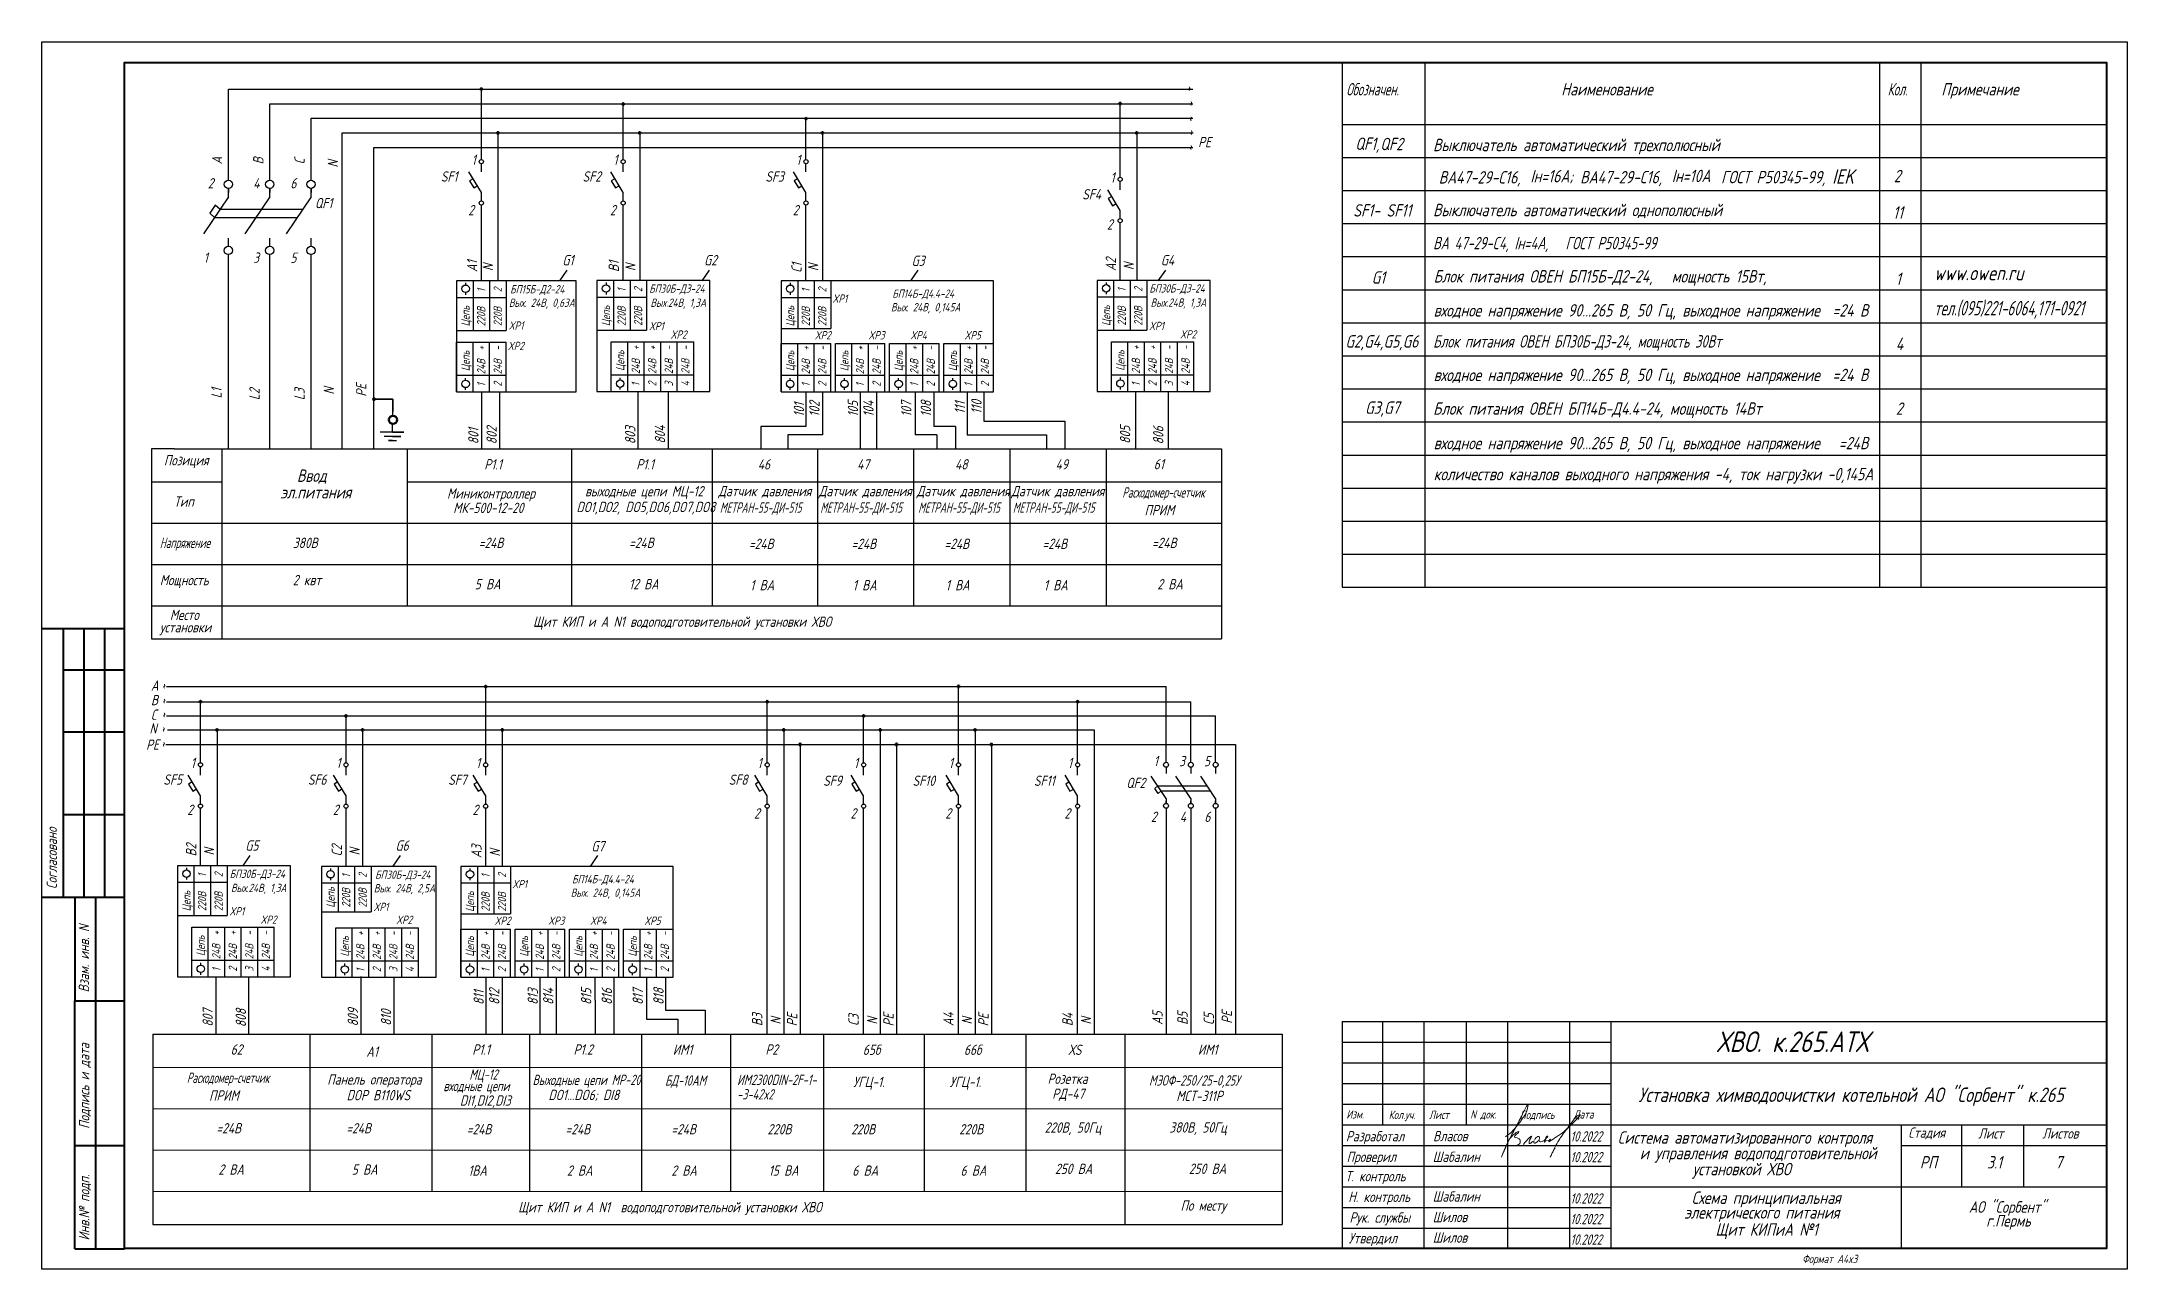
# Model space of a CAD drawing. Header units: millimetres. Extents: x 0 to 505, y 0 to 297.
import ezdxf

# ---------------------------------------------------------------- set-up
doc = ezdxf.new("R2010")
doc.units = ezdxf.units.MM
doc.layers.add('MAIN', color=7, linetype='Continuous', lineweight=50)
doc.layers.add('Текст', color=7, linetype='Continuous', lineweight=50)
doc.layers.add('проводка', color=184, linetype='Continuous')
doc.styles.add('GOST тип А', font='GOST_A.TTF', dxfattribs={"oblique": 15})
doc.styles.get("Standard").update_dxf_attribs({"font": 'GOST_A.TTF', "oblique": 15, "height": 2.5})
doc.styles.add('АСУТП', font='GOST_A.TTF', dxfattribs={"oblique": 15})
doc.styles.add('СТАНДАРТ', font='GOST_A.TTF', dxfattribs={"oblique": 15, "height": 3.5})

msp = doc.modelspace()

# ---------------------------------------------------------------- texts
at = {"color": 7, "style": 'СТАНДАРТ', "oblique": 15}
for s, height, p in [('ВА47-29-С16,', 3, (338.09, 262.69)), ('Iн=16А;', 3, (360.27, 262.98)), ('ВА47-29-С16,', 3, (372.32, 262.74)), ('Iн=10А', 3, (394.5, 263.03)), ('  ГОСТ Р50345-99,', 3, (403.33, 262.74)), ('IEK', 3.5, (433.3, 262.64)), ('www.owen.ru', 3.5, (457.97, 239.29))]:
    msp.add_text(s, height=height, dxfattribs=at).set_placement(p)
at = {"color": 7, "linetype": 'Continuous', "oblique": 15}
for s, p in [('А1', (105.39, 241.27)), ('N', (109.23, 241.5)), ('В1', (139.7, 241.27)), ('N', (143.7, 241.5)), ('С1', (183.94, 241.12)), ('N', (187.94, 241.5)), ('А2', (259.98, 241.51)), ('N', (264.3, 241.75)), ('В2', (37.41, 99.88)), ('N', (41.73, 100.12)), ('C2', (72.63, 99.88)), ('N', (76.96, 100.12)), ('А3', (106.44, 99.46)), ('N', (110.92, 99.85)), ('В3', (174.38, 58.83)), ('N', (178.88, 59.21)), ('РЕ', (182.84, 58.76)), ('C3', (197.72, 58.83)), ('N', (202.22, 59.21)), ('РЕ', (206.18, 58.76)), ('А4', (220.67, 58.83)), ('N', (225.17, 59.21)), ('РЕ', (229.13, 58.76)), ('В4', (249.49, 58.83)), ('N', (253.99, 59.21)), ('А5', (271.25, 59.12)), ('В5', (277.34, 59.12)), ('С5', (283.68, 59.12)), ('РЕ', (288.07, 59.4))]:
    msp.add_text(s, height=2.5, rotation=90, dxfattribs=at).set_placement(p)
at = {"linetype": 'Continuous', "oblique": 15}
for s, p in [('1', (107.34, 236.39)), ('2', (111.34, 236.39)), ('1', (185.89, 236.39)), ('2', (189.89, 236.39)), ('1', (262.36, 236.51)), ('2', (266.36, 236.51)), ('Цепь', (103.54, 228.12)), ('220В', (107.34, 228.19)), ('220В', (111.34, 228.19)), ('Цепь', (182.1, 228.12)), ('220В', (185.89, 228.19)), ('220В', (189.89, 228.19)), ('Цепь', (258.57, 228.24)), ('220В', (262.36, 228.3)), ('220В', (266.36, 228.3)), ('Цепь', (103.54, 217.29)), ('24В  +', (107.34, 216.54)), ('24В  -', (111.34, 216.54)), ('Цепь', (182.1, 217.29)), ('24В  +', (185.89, 216.54)), ('24В  -', (189.89, 216.54)), ('Цепь', (195.22, 217.29)), ('24В  +', (199.02, 216.54)), ('24В  -', (203.02, 216.54)), ('Цепь', (208.34, 217.29)), ('24В  +', (212.14, 216.54)), ('24В  -', (216.14, 216.54)), ('Цепь', (221.47, 217.29)), ('24В  +', (225.26, 216.54)), ('24В  -', (229.26, 216.54)), ('Цепь', (262, 217.4)), ('24В  +', (265.8, 216.66)), ('24В  +', (269.8, 216.66)), ('24В  -', (273.8, 216.66)), ('24В  -', (277.8, 216.66)), ('1', (107.34, 213.56)), ('2', (111.34, 213.56)), ('1', (185.89, 213.56)), ('2', (189.89, 213.56)), ('1', (199.02, 213.56)), ('2', (203.02, 213.56)), ('1', (212.14, 213.56)), ('2', (216.14, 213.56)), ('1', (225.26, 213.56)), ('2', (229.26, 213.56)), ('1', (265.8, 213.67)), ('2', (269.8, 213.67)), ('3', (273.8, 213.67)), ('4', (277.8, 213.67)), ('1', (39.79, 94.88)), ('2', (43.79, 94.88)), ('2', (78.65, 94.73)), ('2', (112.39, 94.73)), ('Цепь', (36, 86.61)), ('220В', (39.79, 86.67)), ('220В', (43.79, 86.67)), ('Цепь', (70.86, 87.47)), ('1', (74.65, 94.73)), ('220В', (74.65, 87.53)), ('220В', (78.65, 87.53)), ('Цепь', (104.6, 86.47)), ('1', (108.39, 94.73)), ('220В', (108.39, 86.53)), ('220В', (112.39, 86.53)), ('Цепь', (39.43, 75.78)), ('24В  +', (43.23, 75.03)), ('24В  +', (47.23, 75.03)), ('24В  -', (51.23, 75.03)), ('24В  -', (55.23, 75.03)), ('24В  +', (78.09, 74.89)), ('24В  +', (82.09, 74.89)), ('24В  -', (86.09, 74.89)), ('24В  -', (90.09, 74.89)), ('24В  +', (108.39, 74.89)), ('24В  -', (112.39, 74.89)), ('24В  +', (121.51, 74.89)), ('24В  -', (125.51, 74.89)), ('24В  +', (134.64, 74.89)), ('24В  -', (138.64, 74.89)), ('24В  +', (147.76, 74.89)), ('24В  -', (151.76, 74.89)), ('Цепь', (74.29, 75.63)), ('Цепь', (104.6, 75.63)), ('Цепь', (117.72, 75.63)), ('Цепь', (130.84, 75.63)), ('Цепь', (143.97, 75.63)), ('1', (43.23, 72.04)), ('2', (47.23, 72.04)), ('3', (51.23, 72.04)), ('4', (55.23, 72.04)), ('1', (78.09, 71.9)), ('2', (82.09, 71.9)), ('3', (86.09, 71.9)), ('4', (90.09, 71.9)), ('1', (108.39, 71.9)), ('2', (112.39, 71.9)), ('1', (121.51, 71.9)), ('2', (125.51, 71.9)), ('1', (134.64, 71.9)), ('2', (138.64, 71.9)), ('1', (147.76, 71.9)), ('2', (151.76, 71.9))]:
    msp.add_text(s, height=2, rotation=90, dxfattribs=at).set_placement(p)
at = {"color": 7, "linetype": 'Continuous', "oblique": 15}
for s, height, p in [('БП15Б-Д2-24', 2, (113.36, 236.12)), ('БП30Б-Д3-24', 2, (268.05, 236.31)), ('XP1', 2, (191.35, 233.85)), ('БП14Б-Д4.4-24', 2, (205.84, 235.05)), ('XP1', 2, (112.98, 227.33)), ('XP1', 2, (267.98, 227.24)), ('XP2', 2, (275.48, 225.21)), ('XP2', 2, (112.78, 222.39)), ('XP2', 2, (187.07, 224.99)), ('XP3', 2, (200.05, 224.99)), ('XP4', 2, (210.19, 224.99)), ('XP5', 2, (223.31, 224.99)), ('БП30Б-Д3-24', 2, (45.48, 94.68)), ('БП30Б-Д3-24', 2, (80.67, 94.47)), ('XP1', 2, (113.85, 92.19)), ('БП14Б-Д4.4-24', 2, (128.34, 93.39)), ('XP1', 2, (45.41, 85.62)), ('XP1', 2, (80.29, 86.68)), ('XP2', 2, (52.92, 83.58)), ('XP2', 2, (85.76, 83.55)), ('XP2', 2, (109.57, 83.33)), ('XP3', 2, (122.55, 83.33)), ('XP4', 2, (132.69, 83.33)), ('XP5', 2, (145.81, 83.33)), ('ХВО. к.265.АТХ', 5, (405.34, 52.55)), ('Установка химводоочистки котельной АО "Сорбент" к.265', 3.5, (386.41, 40.47)), ('Система автоматизированного контроля', 3, (381.41, 30.38)), ('и управления водоподготовительной', 3, (386.75, 26.61)), ('установкой ХВО', 3, (399.5, 22.73))]:
    msp.add_text(s, height=height, dxfattribs=at).set_placement(p)
at = {"linetype": 'Continuous', "style": 'GOST тип А', "oblique": 15}
for s, p in [('1', (141.31, 236.46)), ('2', (145.31, 236.46)), ('Цепь', (137.52, 228.19)), ('220В', (141.31, 228.26)), ('220В', (145.31, 228.26)), ('Цепь', (140.96, 217.36)), ('24В  +', (144.75, 216.61)), ('24В  +', (148.75, 216.61)), ('24В  -', (152.75, 216.61)), ('24В  -', (156.75, 216.61)), ('1', (144.75, 213.63)), ('2', (148.75, 213.63)), ('3', (152.75, 213.63)), ('4', (156.75, 213.63))]:
    msp.add_text(s, height=2, rotation=90, dxfattribs=at).set_placement(p)
at = {"color": 7, "linetype": 'Continuous', "style": 'GOST тип А', "oblique": 15}
for s, p in [('БП30Б-Д3-24', (147.01, 236.27)), ('XP1', (146.94, 227.2)), ('XP2', (152.17, 225.16))]:
    msp.add_text(s, height=2, dxfattribs=at).set_placement(p)
at = {"color": 7, "style": 'СТАНДАРТ', "oblique": 15, "width": 0.8}
msp.add_text('тел.(095)221-6064,171-0921', height=3.5, dxfattribs=at).set_placement((457.97, 230.79))
at = {"color": 0, "linetype": 'Continuous', "oblique": 15}
for s, height, p in [('Изм.', 2, (315.72, 36.47)), ('N док.', 2, (345.72, 36.47)), ('Дата', 2, (370.72, 36.47)), ('Разработал', 2.5, (315.63, 30.93)), ('Власов', 2.5, (336.72, 30.98)), ('Стадия', 2.5, (451.72, 31.8)), ('Лист', 2.5, (468.66, 31.62)), ('Листов ', 2.5, (484.17, 31.62)), ('Проверил', 2.5, (315.79, 25.97)), ('Шабалин', 2.5, (336.62, 25.97)), ('Т. контроль', 2.5, (315.48, 21.28)), ('Н. контроль', 2.5, (316.2, 16.28)), ('Шабалин', 2.5, (336.62, 16.37)), ('АО "Сорбент"', 2.8, (466.36, 13.67)), ('Рук. службы', 2.5, (316.48, 11.28)), ('Шилов', 2.5, (336.62, 11.39)), ('г.Пермь', 2.8, (470.59, 10.33)), ('Утвердил', 2.5, (316.28, 6.27)), ('Шилов', 2.5, (336.62, 6.42))]:
    msp.add_text(s, height=height, dxfattribs=at).set_placement(p)
at = {"color": 7, "oblique": 15}
for s, p in [('Кол.уч.', (325.97, 36.37)), ('Лист', (335.73, 36.37)), ('Подпись', (357.72, 36.37))]:
    msp.add_text(s, height=2, dxfattribs=at).set_placement(p)
at = {"color": 0, "linetype": 'Continuous', "style": 'АСУТП', "oblique": 15, "width": 0.9}
for p in [(369.94, 30.9), (369.94, 25.9), (369.94, 15.9), (369.94, 10.9), (369.94, 5.93)]:
    msp.add_text('10.2022', height=2.5, dxfattribs=at).set_placement(p)
at = {"linetype": 'Continuous', "style": 'GOST тип А', "oblique": 15}
for s, p in [('Схема принципиальная ', (399.3, 15.81)), ('электрического питания', (397.52, 12.25)), ('Щит КИПиА №1', (405.06, 8.12))]:
    msp.add_text(s, height=3, dxfattribs=at).set_placement(p)
at = {"linetype": 'Continuous', "oblique": 15}
msp.add_text('Формат A4x3', height=2, dxfattribs=at).set_placement((426.05, 1.5))
at = {"layer": 'MAIN', "color": 7, "linetype": 'Continuous', "lineweight": -3, "oblique": 15}
for s, p in [('~', (279.03, 284.58)), ('~', (279.47, 281.02)), ('~', (279.47, 277.29)), ('~', (279.56, 273.96)), ('~', (279.47, 270.35)), ('101', (184.49, 206.23)), ('102', (188.24, 206.23)), ('105', (197.57, 206.23)), ('104', (201.32, 206.23)), ('107', (210.48, 206.23)), ('108', (215.22, 206.23)), ('111', (223.44, 206.91)), ('110', (227.46, 206.91)), ('801', (105.7, 199.6)), ('802', (110.12, 199.6)), ('803', (143.66, 199.62)), ('804', (150.87, 199.75)), ('805', (263.42, 199.7)), ('805', (263.42, 199.7)), ('806', (271.45, 199.58)), ('806', (271.45, 199.58)), ('~', (30.99, 140.02)), ('~', (30.99, 136.44)), ('~', (30.99, 133.06)), ('~', (30.85, 129.54)), ('~', (30.87, 125.96)), ('Согласовано', (3.66, 92)), ('Взам. инв. N', (11.46, 66.98)), ('811', (106.99, 63.96)), ('812', (110.74, 63.96)), ('813', (120.07, 63.96)), ('814', (123.82, 63.96)), ('815', (132.99, 63.96)), ('816', (138, 63.96)), ('817', (145.49, 63.96)), ('818', (150.5, 63.96)), ('807', (41.4, 58.69)), ('808', (49.43, 58.57)), ('809', (76.54, 58.76)), ('810', (84.57, 58.9)), ('Подпись и дата', (11.51, 33.98)), ('Инв.№ подп.', (11.51, 6.98))]:
    msp.add_text(s, height=2.5, rotation=90, dxfattribs=at).set_placement(p)
for s, height, width, p in [('Обозначен.', 3, 0.8, (315.72, 284)), ('Кол.', 3, 0.8, (446.72, 284)), ('ВА 47-29-C4, Iн=4А,   ГОСТ Р50345-99', 3, 0.9, (336.72, 246.78)), ('Блок питания ОВЕН БП30Б-Д3-24, мощность 30Вт', 3, 0.9, (336.72, 223)), ('Расходомер-счетчик', 2.5, 0.8, (261.51, 186.71)), ('МЕТРАН-55-ДИ-515', 2.5, 0.8, (164.1, 183.03)), ('МЕТРАН-55-ДИ-515', 2.5, 0.8, (188.4, 183.03)), ('МЕТРАН-55-ДИ-515', 2.5, 0.8, (212.1, 183.03)), ('МЕТРАН-55-ДИ-515', 2.5, 0.8, (235, 183.03)), ('Напряжение', 2.5, 0.8, (28.57, 174.5)), ('Расходомер-счетчик', 2.5, 0.8, (35.11, 45.08)), ('МЦ-12', 2.5, 0.9, (103.46, 45.85)), ('Выходные цепи МР-20', 2.5, 0.9, (118.77, 44.56)), ('БД-10АМ', 2.5, 0.9, (150.83, 44.41)), ('МЭОФ-250/25-0,25У', 2.5, 0.9, (267.97, 44.44)), ('входные цепи  ', 2.5, 0.9, (97.18, 43.09))]:
    msp.add_text(s, height=height, dxfattribs=dict(at, width=width)).set_placement(p)
for s, height, p in [('Наименование', 3, (367.72, 284)), ('Примечание', 3, (459.72, 284)), ('QF1,', 3, (317.87, 270.82)), ('QF2', 3, (323.92, 270.75)), ('Выключатель автоматический трехполюсный ', 3, (336.72, 270.52)), ('1', 2.5, (104.02, 267.19)), ('1', 2.5, (138.33, 267.19)), ('1', 2.5, (182.58, 267.19)), ('SF1', 2.5, (96.57, 263.14)), ('SF2', 2.5, (130.88, 263.14)), ('SF3', 2.5, (175.13, 263.14)), ('1', 2.5, (258.61, 262.9)), ('2', 3, (448.22, 263)), ('2', 2.5, (103.2, 255)), ('2', 2.5, (137.51, 255)), ('2', 2.5, (181.75, 255)), ('SF4', 2.5, (251.8, 258.84)), ('SF1- SF11', 3, (317.36, 254.69)), ('Выключатель автоматический однополюсный ', 3, (336.72, 254.78)), ('2', 2.5, (257.79, 251.55)), ('11', 3, (448.02, 254.19)), ('G1', 2.5, (125.98, 242.9)), ('G2', 2.5, (160.29, 242.9)), ('G3', 2.5, (210.51, 242.76)), ('G4', 2.5, (270.82, 242.9)), ('G1', 3, (321.84, 238.46)), ('Блок питания ОВЕН БП15Б-Д2-24,   мощность 15Вт, ', 3, (336.85, 238.74)), ('1', 3, (448.7, 238.13)), ('Вых. 24В, 0,63А', 2, (113.05, 232.85)), ('Вых. 24В, 0,145А', 2, (205.52, 231.77)), ('Вых.24В, 1,3А', 2, (268.36, 232.89)), ('входное напряжение 90...265 В, 50 Гц, выходное напряжение  =24 В', 3, (336.85, 230.51)), ('G2,G4,G5,G6', 3, (315.49, 223)), ('4', 3, (448.7, 222.4)), ('входное напряжение 90...265 В, 50 Гц, выходное напряжение  =24 В', 3, (336.85, 214.89)), ('G3,G7', 3, (320.26, 206.97)), ('Блок питания ОВЕН БП14Б-Д4.4-24, мощность 14Вт', 3, (336.72, 206.75)), ('2', 3, (448.7, 206.73)), ('Позиция', 2.5, (29.57, 194.5)), ('входное напряжение 90...265 В, 50 Гц, выходное напряжение   =24В', 3, (336.85, 198.39)), ('Ввод', 3, (61.75, 190.5)), ('49', 2.5, (245.34, 193.5)), ('61', 2.5, (269.12, 193.55)), ('количество каналов выходного напряжения -4, ток нагрузки -0,145А', 3, (336.85, 190.89)), ('Тип', 2.5, (32, 184.5)), ('эл.питания', 3, (57.75, 186.5)), ('Датчик давления', 2.5, (163.76, 187.03)), ('Датчик давления', 2.5, (188.06, 187.03)), ('Датчик давления', 2.5, (211.76, 187.03)), ('Датчик давления', 2.5, (234.66, 187.03)), ('ПРИМ', 2.5, (266.88, 182.42)), ('380В', 2.5, (60.75, 174.5)), ('=24В', 2.5, (142.15, 174.52)), ('=24В', 2.5, (171.15, 174.26)), ('=24В', 2.5, (195.98, 174.26)), ('=24В', 2.5, (218.47, 174.26)), ('=24В', 2.5, (242.2, 174.26)), ('=24В', 2.5, (268.68, 174.49)), ('Мощность', 2.5, (28.57, 165.5)), ('2 квт', 2.5, (60.75, 165.5)), ('12 ВА', 2.5, (142.12, 164.52)), ('1 ВА', 2.5, (171.43, 164.26)), ('1 ВА', 2.5, (196.26, 164.26)), ('1 ВА', 2.5, (218.75, 164.26)), ('1 ВА', 2.5, (242.49, 164.26)), ('2 ВА', 2.5, (269.97, 164.49)), ('Место', 2.5, (31, 157.07)), ('Щит КИП и А N1 водоподготовительной установки ХВО  ', 2.5, (118.9, 155.43)), ('установки', 2.5, (28.57, 154.08)), ('1', 2.5, (36.04, 121.27)), ('1', 2.5, (71.27, 121.26)), ('1', 2.5, (105.08, 121.24)), ('1', 2.5, (173.2, 121.25)), ('1', 2.5, (196.54, 121.25)), ('1', 2.5, (219.49, 121.25)), ('1', 2.5, (248.31, 121.25)), ('SF5', 2.5, (29.43, 117.22)), ('SF6', 2.5, (64.39, 117.21)), ('SF7', 2.5, (98.35, 117.19)), ('SF8', 2.5, (166.25, 117.2)), ('SF9', 2.5, (189.09, 116.95)), ('SF10', 2.5, (210.74, 116.95)), ('SF11', 2.5, (240.11, 116.95)), ('2', 2.5, (35.22, 109.92)), ('2', 2.5, (70.44, 109.92)), ('2', 2.5, (104.25, 109.9)), ('2', 2.5, (172.38, 109.06)), ('2', 2.5, (195.72, 109.06)), ('2', 2.5, (218.67, 109.06)), ('2', 2.5, (247.49, 109.06)), ('G5', 2.5, (49.25, 101.27)), ('G6', 2.5, (85.61, 101.26)), ('G7', 2.5, (133.01, 101.1)), ('Вых.24В, 1,3А', 2, (45.79, 91.27)), ('Вых. 24В, 2,5А', 2, (80.36, 91.19)), ('Вых. 24В, 0,145А', 2, (128.02, 90.11)), ('62', 2.5, (45.71, 51.92)), ('А1', 2.5, (78.54, 51.41)), ('Р1.1', 2.5, (104.19, 51.92)), ('Р1.2', 2.5, (128.7, 51.92)), ('ИМ1', 2.5, (152.71, 51.87)), ('Р2', 2.5, (175.13, 51.92)), ('65б', 2.5, (198.7, 51.86)), ('66б', 2.5, (223.17, 51.86)), ('ХS', 2.5, (248.45, 51.85)), ('ИМ1', 2.5, (279.79, 51.88)), ('Панель оператора', 2.5, (69.1, 44.68)), ('Розетка', 2.5, (243.43, 44.85)), ('ПРИМ', 2.5, (40.48, 40.79)), ('DOP B110WS', 2.5, (73.78, 40.88)), ('DI1,DI2,DI3', 2.5, (101.19, 39.58)), ('DO1...DO6; DI8', 2.5, (122.62, 40.93)), ('РД-47', 2.5, (244.54, 41.22)), ('МСТ-311Р', 2.5, (274.56, 40.68)), ('=24В', 2.5, (42.27, 32.86)), ('=24В', 2.5, (73.71, 32.86)), ('220В, 50Гц', 2.5, (242.71, 33.04)), ('380В, 50Гц', 2.5, (272.89, 33.07)), ('=24В', 2.5, (102.86, 32.62)), ('=24В', 2.5, (126.76, 32.62)), ('=24В', 2.5, (152.36, 32.62)), ('220В', 2.5, (175.61, 32.62)), ('220В', 2.5, (195.86, 32.61)), ('220В', 2.5, (195.86, 32.62)), ('220В', 2.5, (222.01, 32.62)), ('2 ВА', 2.5, (42.74, 22.86)), ('5 ВА', 2.5, (75, 22.86)), ('250 ВА', 2.5, (245.21, 23.04)), ('250 ВА', 2.5, (277.61, 23.07)), ('1ВА', 2.5, (103.19, 22.62)), ('2 ВА', 2.5, (127.09, 22.62)), ('2 ВА', 2.5, (152.35, 22.62)), ('15 ВА', 2.5, (175.9, 22.62)), ('6 ВА', 2.5, (196.15, 22.61)), ('6 ВА', 2.5, (196.15, 22.62)), ('6 ВА', 2.5, (222.34, 22.62)), ('Щит КИП и А N1  водоподготовительной установки ХВО  ', 2.5, (115.3, 13.78)), ('По месту', 2.5, (275.61, 14.17))]:
    msp.add_text(s, height=height, dxfattribs=at).set_placement(p)
at = {"layer": 'MAIN', "color": 7, "linetype": 'Continuous', "lineweight": 50, "oblique": 15}
for s, p in [('РЕ', (279.85, 271.48)), ('выходные цепи МЦ-12', (131.49, 187)), ('DO1,DО2, DO5,DO6,DO7,DO8', (129.41, 183.18)), ('А', (26.43, 140)), ('В', (26.43, 136.47)), ('N', (26.06, 129.6)), ('С', (26.43, 132.93)), ('PE', (25.25, 125.67))]:
    msp.add_text(s, height=2.5, dxfattribs=at).set_placement(p)
at = {"layer": 'MAIN', "color": 7, "linetype": 'Continuous', "lineweight": 30, "oblique": 15}
for s, p in [('A', (43.66, 267.32)), ('B', (53.66, 267.32)), ('C', (63.66, 267.32)), ('L1', (43.52, 210.72)), ('L2', (52.74, 210.27)), ('L3', (63.62, 210.27))]:
    msp.add_text(s, height=2.5, rotation=90, dxfattribs=at).set_placement(p)
at = {"layer": 'MAIN', "color": 7, "linetype": 'Continuous', "lineweight": 50, "style": 'GOST тип А', "oblique": 15}
msp.add_text('N', height=2.5, rotation=90, dxfattribs=at).set_placement((71.71, 266.55))
at = {"layer": 'MAIN', "color": 7, "linetype": 'Continuous', "lineweight": 30, "oblique": 15}
for s, p in [('2', (40.17, 261.5)), ('4', (51.17, 261.5)), ('6', (60.17, 261.5)), ('QF1', (66.11, 256.71)), ('1', (39.17, 243.5)), ('3', (51.17, 243.5)), ('5', (60.17, 243.5)), ('1', (269.1, 121.71)), ('3', (275.25, 121.71)), ('5', (281.27, 121.71)), ('QF2', (262.46, 116.42)), ('2', (268.44, 108.22)), ('4', (275.43, 108.22)), ('6', (281.36, 108.22))]:
    msp.add_text(s, height=2.5, dxfattribs=at).set_placement(p)
at = {"layer": 'MAIN', "color": 7, "linetype": 'Continuous', "lineweight": -3, "style": 'GOST тип А', "oblique": 15}
for s, height, p in [('Вых.24В, 1,3А', 2, (147.31, 232.85)), ('Р1.1', 2.5, (107.09, 193.5)), ('Р1.1', 2.5, (143.87, 193.5)), ('46', 2.5, (173.28, 193.5)), ('47', 2.5, (197.32, 193.5)), ('48', 2.5, (221.02, 193.5)), ('=24В', 2.5, (105.77, 174.5)), ('5 ВА', 2.5, (104.77, 164.5)), ('УГЦ-1.', 2.5, (196.38, 44.08)), ('УГЦ-1.', 2.5, (219.73, 44.08))]:
    msp.add_text(s, height=height, dxfattribs=at).set_placement(p)
at = {"layer": 'MAIN', "color": 7, "linetype": 'Continuous', "lineweight": 50, "oblique": 15}
for s, p in [('N', (70.73, 211.62)), ('PE', (78.59, 211.11))]:
    msp.add_text(s, height=2.5, rotation=90, dxfattribs=at).set_placement(p)
at = {"layer": 'MAIN', "color": 7, "linetype": 'Continuous', "lineweight": 50, "style": 'GOST тип А', "oblique": 15}
for s, p in [('Миниконтроллер ', (98.08, 186.46)), ('МК-500-12-20', (99.57, 182.96))]:
    msp.add_text(s, height=2.5, dxfattribs=at).set_placement(p)
at = {"layer": 'MAIN', "color": 7, "linetype": 'Continuous', "lineweight": -3, "style": 'GOST тип А', "oblique": 15, "width": 0.9}
for s, p in [('ИМ2300DIN-2F-1-', (168.27, 44.58)), ('-3-42x2', (168.27, 41.08))]:
    msp.add_text(s, height=2.5, dxfattribs=at).set_placement(p)
at = {"layer": 'Текст', "lineweight": -3, "oblique": 15}
for s, p in [('РП', (454.52, 24.39, 10)), ('3.1', (470.77, 24.39, 10)), ('7', (487.27, 24.39, 10))]:
    msp.add_text(s, height=3, dxfattribs=at).set_placement(p)

# ---------------------------------------------------------------- blocks, each defined once
blk = doc.blocks.new('Власов')
at = {"layer": 'проводка', "lineweight": 18}
for points in [[(-0.58, 2.47), (1.27, 4.07), (2.73, 5.82), (3.82, 7.33), (4.64, 9.02), (4.84, 10.28), (4.04, 8.93), (3.16, 7.2), (1.39, 3.86), (0.52, 2.26), (-1.55, -2.37), (-0.72, -0.35), (0.34, 1.8), (1.73, 3.31), (2.62, 3.78), (2.31, 3.3), (1.91, 2.96), (1.61, 2.44), (2.21, 2.21), (2.85, 1.83), (2.99, 1.4), (2.77, 0.75), (2.36, 0.49), (2.18, 0.43), (2.07, 0.4), (1.98, 0.4)], [(3.73, 0.66), (4.37, 1.39), (4.91, 2.01), (5.22, 2.29), (5.78, 2.66), (5.59, 2.28), (5.16, 1.05), (5.19, 0.9), (5.7, 1.1), (6.25, 1.38), (6.27, 1.2), (6.3, 1.02), (7.02, 1.21), (7.63, 2.13), (7.63, 2.52), (6.76, 2.22), (6.42, 1.7)]]:
    blk.add_spline(points, degree=3, dxfattribs=at)
for points, knots in [([(9.73, 1.6), (9.73, 1.6), (10.28, 1.61), (10.33, 1.73), (10.3, 1.95), (10.1, 1.88), (9.94, 1.44), (9.82, 1.2), (10.65, 1.75), (14.06, 4.01), (14.83, 4.98), (18.2, 8.2), (16.58, 7.61), (15.42, 5.89), (12.84, 2.54), (12.14, 1.35), (11.17, -0.37), (10.2, -2.51), (10.72, -1.41), (10.96, -1), (11.17, -0.6), (11.31, -0.38), (11.4, -0.29)], [5.202172, 5.202172, 5.202172, 5.202172, 5.207482, 5.981017, 6.074049, 6.477149, 7.534813, 8.416864, 10.873297, 16.080912, 19.105162, 21.731982, 23.469351, 25.755203, 29.311429, 34.513333, 38.416271, 38.862024, 39.053994, 43.961574, 49.897464, 51.239132, 51.239132, 51.239132, 51.239132]), ([(7.53, 1.66), (7.5, 1.54), (7.54, 1.28), (8.01, 1.24), (8.83, 1.57), (9.1, 2.08), (9.9, 2.69), (9.43, 2.64), (9.3, 2.52), (9.14, 2.21), (9.04, 1.25), (8.71, 1.13), (8.92, 1.39), (9.3, 1.54), (9.6, 1.6)], [0, 0, 0, 0, 0.614094, 1.118723, 1.807789, 3.045572, 4.744461, 5.191863, 5.576495, 6.389957, 8.441618, 9.345517, 10.182193, 10.758393, 10.758393, 10.758393, 10.758393])]:
    blk.add_open_spline(points, degree=3, knots=knots, dxfattribs=at)

# ---------------------------------------------------------------- linework, layer by layer
for p, q in [((0, 0), (0, 297)), ((0, 297), (504.72, 297)), ((504.72, 297), (504.72, 0)), ((106.39, 212.3), (106.39, 198.5)), ((110.8, 212.3), (110.8, 198.5)), ((144.23, 212.31), (144.23, 198.52)), ((151.56, 212.44), (151.56, 198.65)), ((264.72, 212.43), (264.72, 198.64)), ((272.61, 212.41), (272.61, 198.5)), ((42.15, 70.8), (42.15, 57.01)), ((50.04, 70.78), (50.04, 56.87)), ((77.19, 70.8), (77.19, 57)), ((85.21, 70.64), (85.21, 56.86)), ((504.72, 0), (0, 0))]:
    msp.add_line(p, q)
at = {"lineweight": 40}
msp.add_line((20, 5), (20, 292), dxfattribs=at)
at = {"linetype": 'Continuous'}
for p, q in [((106.39, 268.48), (106.39, 285.65)), ((140.7, 268.48), (140.7, 282)), ((184.94, 268.48), (184.95, 278.47)), ((260.98, 264.19), (260.98, 282)), ((110.39, 274.93), (110.39, 239.13)), ((144.7, 274.93), (144.7, 239.13)), ((188.94, 274.93), (188.94, 239.13)), ((265, 274.93), (265, 239.13)), ((106.39, 239.13), (106.39, 257.48)), ((140.7, 239.13), (140.7, 257.48)), ((184.94, 239.13), (184.94, 257.48)), ((260.98, 239.13), (260.98, 253.19)), ((38.41, 122.56), (38.41, 137.32)), ((107.44, 122.53), (107.44, 140.99)), ((175.57, 122.54), (175.57, 137.32)), ((221.86, 122.54), (221.87, 141)), ((250.67, 122.54), (250.68, 137.3)), ((73.63, 122.55), (73.63, 133.89)), ((198.91, 122.54), (198.91, 133.89)), ((42.41, 130.49), (42.41, 97.5)), ((77.63, 130.49), (77.63, 97.49)), ((111.44, 130.49), (111.44, 97.47)), ((179.57, 130.5), (179.57, 56.86)), ((183.52, 126.96), (183.54, 56.86)), ((202.91, 130.5), (202.91, 56.86)), ((206.86, 126.96), (206.88, 56.86)), ((225.86, 130.5), (225.86, 56.86)), ((229.81, 126.96), (229.83, 56.86)), ((254.68, 130.5), (254.68, 56.86)), ((288.92, 126.96), (288.89, 56.86)), ((38.41, 97.5), (38.41, 111.56)), ((73.63, 97.49), (73.63, 111.55)), ((107.44, 97.47), (107.44, 111.53)), ((175.57, 56.86), (175.57, 111.54)), ((198.91, 56.86), (198.91, 111.54)), ((221.86, 56.86), (221.86, 111.54)), ((250.68, 56.86), (250.68, 111.54))]:
    msp.add_line(p, q, dxfattribs=at)
at = {"lineweight": 30}
for p, q in [((106.39, 260.48), (103.39, 265.48)), ((104.37, 263.84), (103.52, 263.32)), ((103.52, 263.32), (104.55, 261.61)), ((106.39, 265.48), (106.39, 267.48)), ((140.7, 260.48), (137.7, 265.48)), ((138.69, 263.84), (137.83, 263.32)), ((137.83, 263.32), (138.86, 261.61)), ((140.7, 265.48), (140.7, 267.48)), ((184.94, 260.48), (181.94, 265.48)), ((182.93, 263.84), (182.07, 263.32)), ((182.07, 263.32), (183.1, 261.61)), ((184.94, 265.48), (184.94, 267.48)), ((260.98, 261.19), (260.98, 263.19)), ((104.55, 261.61), (105.4, 262.12)), ((106.39, 258.48), (106.39, 260.48)), ((138.86, 261.61), (139.71, 262.12)), ((140.7, 258.48), (140.7, 260.48)), ((183.1, 261.61), (183.96, 262.12)), ((184.94, 258.48), (184.94, 260.48)), ((260.98, 256.19), (257.98, 261.19)), ((258.96, 259.55), (258.11, 259.03)), ((258.11, 259.03), (259.14, 257.32)), ((259.14, 257.32), (259.99, 257.83)), ((260.98, 254.19), (260.98, 256.19)), ((102.58, 238.65), (102.58, 238.13)), ((136.56, 238.72), (136.56, 238.2)), ((181.14, 238.65), (181.14, 238.13)), ((257.6, 238.77), (257.6, 238.24)), ((102.58, 236.33), (102.58, 235.8)), ((136.56, 236.4), (136.56, 235.87)), ((181.14, 236.33), (181.14, 235.8)), ((257.6, 236.44), (257.6, 235.92)), ((102.58, 215.1), (102.58, 215.63)), ((102.58, 212.77), (102.58, 213.3)), ((139.99, 215.17), (139.99, 215.69)), ((139.99, 212.84), (139.99, 213.37)), ((181.14, 215.1), (181.14, 215.63)), ((181.14, 212.77), (181.14, 213.3)), ((194.26, 215.1), (194.26, 215.63)), ((194.26, 212.77), (194.26, 213.3)), ((207.38, 215.1), (207.38, 215.63)), ((207.38, 212.77), (207.38, 213.3)), ((220.5, 215.1), (220.5, 215.63)), ((220.5, 212.77), (220.5, 213.3)), ((261.04, 215.21), (261.04, 215.74)), ((261.04, 212.89), (261.04, 213.41)), ((38.41, 119.56), (38.41, 121.56)), ((73.63, 119.55), (73.63, 121.55)), ((107.44, 119.53), (107.44, 121.53)), ((175.57, 119.54), (175.57, 121.54)), ((198.91, 119.54), (198.91, 121.54)), ((221.86, 119.54), (221.86, 121.54)), ((250.68, 119.54), (250.68, 121.54)), ((38.41, 114.56), (35.41, 119.56)), ((36.4, 117.92), (35.54, 117.4)), ((35.54, 117.4), (36.57, 115.69)), ((36.57, 115.69), (37.43, 116.2)), ((73.63, 114.55), (70.63, 119.55)), ((71.62, 117.91), (70.76, 117.4)), ((70.76, 117.4), (71.79, 115.68)), ((71.79, 115.68), (72.65, 116.2)), ((107.44, 114.53), (104.44, 119.53)), ((105.43, 117.89), (104.57, 117.38)), ((104.57, 117.38), (105.6, 115.66)), ((105.6, 115.66), (106.46, 116.18)), ((175.57, 114.54), (172.57, 119.54)), ((173.55, 117.9), (172.7, 117.38)), ((172.7, 117.38), (173.73, 115.67)), ((173.73, 115.67), (174.58, 116.18)), ((198.91, 114.54), (195.91, 119.54)), ((196.89, 117.9), (196.04, 117.38)), ((196.04, 117.38), (197.07, 115.67)), ((197.07, 115.67), (197.92, 116.18)), ((221.86, 114.54), (218.86, 119.54)), ((219.85, 117.9), (218.99, 117.38)), ((218.99, 117.38), (220.02, 115.67)), ((220.02, 115.67), (220.88, 116.18)), ((250.68, 114.54), (247.68, 119.54)), ((248.66, 117.9), (247.81, 117.38)), ((247.81, 117.38), (248.84, 115.67)), ((248.84, 115.67), (249.69, 116.18)), ((38.41, 112.56), (38.41, 114.56)), ((73.63, 112.55), (73.63, 114.55)), ((107.44, 112.53), (107.44, 114.53)), ((175.57, 112.54), (175.57, 114.54)), ((198.91, 112.54), (198.91, 114.54)), ((221.86, 112.54), (221.86, 114.54)), ((250.68, 112.54), (250.68, 114.54)), ((35.03, 97.14), (35.03, 96.61)), ((69.89, 97), (69.89, 96.47)), ((103.63, 97), (103.63, 96.47)), ((35.03, 94.81), (35.03, 94.29)), ((69.89, 94.67), (69.89, 94.14)), ((103.63, 94.67), (103.63, 94.14)), ((38.47, 73.59), (38.47, 74.11)), ((38.47, 71.26), (38.47, 71.79)), ((73.33, 73.44), (73.33, 73.97)), ((73.33, 71.12), (73.33, 71.64)), ((103.63, 73.44), (103.63, 73.97)), ((103.63, 71.12), (103.63, 71.64)), ((116.76, 73.44), (116.76, 73.97)), ((116.76, 71.12), (116.76, 71.64)), ((129.88, 73.44), (129.88, 73.97)), ((129.88, 71.12), (129.88, 71.64)), ((143, 73.44), (143, 73.97)), ((143, 71.12), (143, 71.64))]:
    msp.add_line(p, q, dxfattribs=at)
at = {"linetype": 'Continuous', "lineweight": 30}
for p, q in [((100.39, 239.13), (100.39, 212.3)), ((129.32, 239.13), (100.39, 239.13)), ((129.32, 212.3), (129.32, 239.13)), ((134.36, 239.2), (134.36, 212.37)), ((161.71, 239.2), (134.36, 239.2)), ((161.71, 212.37), (161.71, 239.2)), ((178.94, 239.13), (178.94, 212.3)), ((230.31, 239.13), (178.94, 239.13)), ((230.31, 212.3), (230.31, 239.13)), ((255.41, 239.24), (255.41, 212.41)), ((282.75, 239.24), (255.41, 239.24)), ((282.75, 212.41), (282.75, 239.24)), ((100.39, 212.3), (129.32, 212.3)), ((134.36, 212.37), (161.71, 212.37)), ((178.94, 212.3), (230.31, 212.3)), ((255.41, 212.41), (282.75, 212.41)), ((32.84, 97.62), (32.84, 70.78)), ((60.19, 97.62), (32.84, 97.62)), ((60.19, 70.78), (60.19, 97.62)), ((67.7, 97.47), (67.7, 70.64)), ((95.46, 97.47), (67.7, 97.47)), ((95.46, 70.64), (95.46, 97.47)), ((101.44, 97.47), (101.44, 70.64)), ((152.81, 97.47), (101.44, 97.47)), ((152.81, 70.64), (152.81, 97.47)), ((32.84, 70.78), (60.19, 70.78)), ((67.7, 70.64), (95.46, 70.64)), ((101.44, 70.64), (152.81, 70.64))]:
    msp.add_line(p, q, dxfattribs=at)
at = {"lineweight": 30, "ltscale": 0.5}
for p, q in [((100.39, 239.13), (100.39, 227.13)), ((104.39, 239.13), (104.39, 227.13)), ((112.39, 239.13), (112.39, 227.13)), ((134.36, 239.2), (134.36, 227.2)), ((138.36, 239.2), (138.36, 227.2)), ((146.36, 239.2), (146.36, 227.2)), ((178.94, 239.13), (178.94, 227.64)), ((182.94, 239.13), (182.94, 227.64)), ((190.94, 239.13), (190.94, 227.64)), ((255.41, 239.24), (255.41, 227.24)), ((259.41, 239.24), (259.41, 227.24)), ((267.41, 239.24), (267.41, 227.24)), ((100.39, 235.13), (112.39, 235.13)), ((134.36, 235.2), (146.36, 235.2)), ((178.94, 235.13), (190.94, 235.13)), ((255.41, 235.24), (267.41, 235.24)), ((134.36, 227.2), (146.36, 227.2)), ((178.94, 227.64), (190.94, 227.64)), ((255.41, 227.24), (267.41, 227.24)), ((100.39, 227.13), (112.39, 227.13)), ((100.39, 212.3), (100.39, 224.3)), ((100.39, 224.3), (112.39, 224.3)), ((104.39, 212.3), (104.39, 224.3)), ((112.39, 212.3), (112.39, 224.3)), ((137.8, 212.37), (137.8, 224.37)), ((137.8, 224.37), (157.8, 224.37)), ((141.8, 212.37), (141.8, 224.37)), ((157.8, 212.37), (157.8, 224.37)), ((178.94, 212.3), (178.94, 223.96)), ((178.94, 223.96), (190.94, 223.96)), ((182.94, 212.3), (182.94, 223.96)), ((190.94, 212.3), (190.94, 223.96)), ((192.07, 212.3), (192.07, 223.96)), ((192.07, 223.96), (204.07, 223.96)), ((196.07, 212.3), (196.07, 223.96)), ((204.07, 212.3), (204.07, 223.96)), ((205.19, 212.3), (205.19, 223.96)), ((205.19, 223.96), (217.19, 223.96)), ((209.19, 212.3), (209.19, 223.96)), ((217.19, 212.3), (217.19, 223.96)), ((218.31, 212.3), (218.31, 223.96)), ((218.31, 223.96), (230.31, 223.96)), ((222.31, 212.3), (222.31, 223.96)), ((230.31, 212.3), (230.31, 223.96)), ((258.85, 212.41), (258.85, 224.41)), ((258.85, 224.41), (278.85, 224.41)), ((262.85, 212.41), (262.85, 224.41)), ((278.85, 212.41), (278.85, 224.41)), ((100.39, 216.3), (112.39, 216.3)), ((137.8, 216.37), (157.8, 216.37)), ((178.94, 216.3), (190.94, 216.3)), ((192.07, 216.3), (204.07, 216.3)), ((205.19, 216.3), (217.19, 216.3)), ((218.31, 216.3), (230.31, 216.3)), ((258.85, 216.41), (278.85, 216.41)), ((32.84, 97.62), (32.84, 85.62)), ((36.84, 97.62), (36.84, 85.62)), ((44.84, 97.62), (44.84, 85.62)), ((67.7, 97.47), (67.7, 86.47)), ((71.7, 97.47), (71.7, 86.47)), ((79.7, 97.47), (79.7, 86.47)), ((101.44, 97.47), (101.44, 85.98)), ((105.44, 97.47), (105.44, 85.98)), ((113.44, 97.47), (113.44, 85.98)), ((32.84, 93.62), (44.84, 93.62)), ((67.7, 93.47), (79.7, 93.47)), ((101.44, 93.47), (113.44, 93.47)), ((67.7, 86.47), (79.7, 86.47)), ((101.44, 85.98), (113.44, 85.98)), ((32.84, 85.62), (44.84, 85.62)), ((36.28, 70.78), (36.28, 82.78)), ((36.28, 82.78), (56.28, 82.78)), ((40.28, 70.78), (40.28, 82.78)), ((56.28, 70.78), (56.28, 82.78)), ((71.14, 70.64), (71.14, 82.64)), ((71.14, 82.64), (91.14, 82.64)), ((75.14, 70.64), (75.14, 82.64)), ((91.14, 70.64), (91.14, 82.64)), ((101.44, 70.64), (101.44, 82.3)), ((101.44, 82.3), (113.44, 82.3)), ((105.44, 70.64), (105.44, 82.3)), ((113.44, 70.64), (113.44, 82.3)), ((114.57, 70.64), (114.57, 82.3)), ((114.57, 82.3), (126.57, 82.3)), ((118.57, 70.64), (118.57, 82.3)), ((126.57, 70.64), (126.57, 82.3)), ((127.69, 70.64), (127.69, 82.3)), ((127.69, 82.3), (139.69, 82.3)), ((131.69, 70.64), (131.69, 82.3)), ((139.69, 70.64), (139.69, 82.3)), ((140.81, 70.64), (140.81, 82.3)), ((140.81, 82.3), (152.81, 82.3)), ((144.81, 70.64), (144.81, 82.3)), ((152.81, 70.64), (152.81, 82.3)), ((36.28, 74.78), (56.28, 74.78)), ((71.14, 74.64), (91.14, 74.64)), ((101.44, 74.64), (113.44, 74.64)), ((114.57, 74.64), (126.57, 74.64)), ((127.69, 74.64), (139.69, 74.64)), ((140.81, 74.64), (152.81, 74.64))]:
    msp.add_line(p, q, dxfattribs=at)
at = {"ltscale": 0.5}
for p, q in [((108.39, 239.13), (108.39, 227.13)), ((142.36, 239.2), (142.36, 227.2)), ((186.94, 239.13), (186.94, 227.64)), ((263.41, 239.24), (263.41, 227.24)), ((108.39, 212.3), (108.39, 224.3)), ((145.8, 212.37), (145.8, 224.37)), ((153.8, 212.37), (153.8, 224.37)), ((186.94, 212.3), (186.94, 223.96)), ((200.07, 212.3), (200.07, 223.96)), ((213.19, 212.3), (213.19, 223.96)), ((226.31, 212.3), (226.31, 223.96)), ((266.85, 212.41), (266.85, 224.41)), ((274.85, 212.41), (274.85, 224.41)), ((184.94, 212.3), (184.94, 203.91)), ((188.94, 212.3), (188.94, 201.91)), ((198.03, 212.3), (198.03, 198.5)), ((202.03, 212.3), (202.03, 198.5)), ((211.38, 212.3), (211.38, 201.91)), ((215.92, 212.3), (215.92, 203.91)), ((223.97, 212.3), (223.97, 201.91)), ((227.97, 212.3), (227.97, 205.22)), ((40.84, 97.62), (40.84, 85.62)), ((75.7, 97.47), (75.7, 86.47)), ((109.44, 97.47), (109.44, 85.98)), ((44.28, 70.78), (44.28, 82.78)), ((52.28, 70.78), (52.28, 82.78)), ((79.14, 70.64), (79.14, 82.64)), ((87.14, 70.64), (87.14, 82.64)), ((109.44, 70.64), (109.44, 82.3)), ((122.57, 70.64), (122.57, 82.3)), ((135.69, 70.64), (135.69, 82.3)), ((148.81, 70.64), (148.81, 82.3)), ((107.44, 70.64), (107.44, 56.86)), ((111.44, 70.64), (111.44, 56.86)), ((120.53, 70.64), (120.53, 56.85)), ((124.53, 70.64), (124.53, 56.85)), ((133.88, 70.64), (133.88, 65.14)), ((138.42, 70.64), (138.42, 67.51)), ((138.43, 67.51), (138.43, 56.86)), ((146.38, 70.64), (146.38, 65.14)), ((150.92, 70.64), (150.92, 67.51)), ((150.93, 67.51), (150.93, 62.72)), ((133.89, 65.14), (133.89, 56.86)), ((146.39, 65.14), (146.39, 60.52)), ((153.93, 56.86), (153.93, 56.86))]:
    msp.add_line(p, q, dxfattribs=at)
at = {"lineweight": -3, "ltscale": 0.5}
for p, q in [((149.8, 212.37), (149.8, 224.37)), ((270.85, 212.41), (270.85, 224.41)), ((48.28, 70.78), (48.28, 82.78)), ((83.14, 70.64), (83.14, 82.64))]:
    msp.add_line(p, q, dxfattribs=at)
at = {"color": 7, "linetype": 'Continuous', "lineweight": 30}
for p, q in [((87.64, 202.52), (81.89, 202.52)), ((84.89, 202.52), (87.64, 202.52)), ((86.89, 201.52), (82.89, 201.52)), ((83.89, 200.52), (85.89, 200.52)), ((84.89, 200.52), (83.89, 200.52)), ((84.89, 201.52), (86.89, 201.52))]:
    msp.add_line(p, q, dxfattribs=at)
at = {"color": 0, "linetype": 'ByBlock', "lineweight": 30}
for p, q in [((314.72, 59.97), (314.72, 5.01)), ((450.1, 5.01), (450.1, 34.97)), ((464.72, 19.97), (464.72, 34.97)), ((479.72, 19.97), (479.72, 34.97)), ((450.1, 29.97), (499.72, 29.97))]:
    msp.add_line(p, q, dxfattribs=at)
at = {"color": 0, "linetype": 'Continuous', "lineweight": 30}
for p, q in [((314.72, 59.97), (499.72, 59.97)), ((324.47, 59.97), (324.47, 34.97)), ((334.47, 59.97), (334.47, 4.97)), ((344.72, 59.97), (344.72, 34.97)), ((354.72, 59.97), (354.72, 4.97)), ((369.72, 59.97), (369.72, 4.97)), ((379.72, 59.97), (379.72, 4.97)), ((379.72, 49.97), (499.72, 49.97)), ((314.72, 39.97), (379.72, 39.97)), ((314.72, 34.97), (499.72, 34.97)), ((379.72, 19.97), (499.72, 19.97))]:
    msp.add_line(p, q, dxfattribs=at)
at = {"color": 0, "linetype": 'Continuous'}
for p, q in [((314.72, 54.97), (379.72, 54.97)), ((314.72, 49.97), (379.72, 49.97)), ((314.72, 44.97), (379.72, 44.97)), ((314.72, 29.97), (379.72, 29.97)), ((314.72, 24.97), (379.72, 24.97)), ((314.72, 24.97), (379.72, 24.97)), ((314.72, 19.97), (379.72, 19.97)), ((314.72, 14.97), (379.72, 14.97)), ((314.72, 9.97), (379.72, 9.97))]:
    msp.add_line(p, q, dxfattribs=at)
at = {"lineweight": 50, "ltscale": 0.5}
for centre in [(106.39, 285.54), (140.7, 281.9), (184.95, 278.37), (260.98, 282.04), (110.39, 274.93), (144.7, 274.93), (188.94, 274.93), (264.99, 274.93), (80.4, 210.52), (38.41, 137.3), (107.44, 140.99), (175.57, 137.32), (221.87, 141), (250.68, 137.3), (73.63, 133.88), (198.91, 133.89), (42.41, 130.49), (77.63, 130.49), (111.44, 130.49), (179.57, 130.5), (183.52, 126.96), (202.91, 130.5), (206.86, 126.96), (225.86, 130.5), (229.81, 126.96)]:
    msp.add_circle(centre, 0.208, dxfattribs=at)
for centre in [(106.39, 267.98), (140.7, 267.98), (184.94, 267.98), (260.98, 263.69), (106.39, 257.98), (140.7, 257.98), (184.94, 257.98), (260.98, 253.69), (38.41, 122.06), (73.63, 122.05), (107.44, 122.03), (175.57, 122.04), (198.91, 122.04), (221.86, 122.04), (250.68, 122.04), (38.41, 112.06), (73.63, 112.05), (107.44, 112.03), (175.57, 112.04), (198.91, 112.04), (221.86, 112.04), (250.68, 112.04)]:
    msp.add_circle(centre, 0.5)
at = {"linetype": 'Continuous', "lineweight": 30}
for centre in [(102.58, 237.23), (136.56, 237.3), (181.14, 237.23), (257.6, 237.34), (102.58, 214.2), (139.99, 214.27), (181.14, 214.2), (194.26, 214.2), (207.38, 214.2), (220.5, 214.2), (261.04, 214.31), (35.03, 95.71), (69.89, 95.57), (103.63, 95.57), (38.47, 72.69), (73.33, 72.54), (103.63, 72.54), (116.76, 72.54), (129.88, 72.54), (143, 72.54)]:
    msp.add_circle(centre, 0.9, dxfattribs=at)
at = {"layer": 'MAIN', "color": 7, "linetype": 'Continuous', "lineweight": -3}
for p, q in [((0, 297), (478.97, 297)), ((499.72, 292), (314.72, 292)), ((314.72, 269), (499.72, 269)), ((314.72, 261), (499.72, 261)), ((314.72, 253), (499.72, 253)), ((314.72, 245), (499.72, 245)), ((127.08, 241.73), (125.29, 239.12)), ((161.55, 241.73), (159.77, 239.12)), ((212, 241.73), (210.21, 239.12)), ((271.92, 241.73), (270.14, 239.12)), ((314.72, 237), (499.72, 237)), ((314.72, 229), (499.72, 229)), ((314.72, 221), (499.72, 221)), ((314.72, 213), (499.72, 213)), ((184.94, 203.91), (174, 203.91)), ((174, 203.91), (174, 198.48)), ((188.94, 201.91), (180.52, 201.91)), ((180.52, 201.91), (180.52, 198.48)), ((216.59, 201.91), (211.38, 201.91)), ((221.16, 203.91), (215.92, 203.91)), ((216.59, 201.91), (216.59, 198.5)), ((221.16, 203.91), (221.16, 198.5)), ((223.96, 201.91), (243.17, 201.91)), ((227.97, 205.22), (247.61, 205.22)), ((243.17, 201.91), (243.17, 198.51)), ((247.61, 205.22), (247.61, 198.49)), ((314.72, 205), (499.72, 205)), ((26.57, 198.5), (26.57, 152.5)), ((32.07, 198.5), (26.57, 198.5)), ((32.07, 198.5), (285.55, 198.5)), ((43.56, 198.5), (43.56, 152.5)), ((88.44, 198.5), (88.44, 160.5)), ((88.44, 198.5), (88.44, 160.5)), ((128.18, 198.5), (128.18, 160.5)), ((162.25, 198.5), (162.25, 160.5)), ((187.73, 198.5), (187.73, 160.5)), ((211.01, 198.5), (211.01, 160.41)), ((234.29, 198.5), (234.29, 160.39)), ((257.57, 198.5), (257.57, 160.5)), ((257.57, 198.5), (257.57, 160.5)), ((257.57, 198.5), (257.57, 160.5)), ((257.57, 198.5), (257.57, 160.5)), ((257.57, 198.5), (257.57, 160.5)), ((257.57, 198.5), (257.57, 162.1)), ((285.55, 198.5), (285.55, 152.5)), ((285.55, 198.5), (285.55, 160.5)), ((314.72, 197), (499.72, 197)), ((26.57, 190.5), (43.56, 190.5)), ((88.44, 190.5), (285.55, 190.5)), ((314.72, 189), (499.72, 189)), ((285.55, 180.47), (26.57, 180.47)), ((314.72, 181), (499.72, 181)), ((314.72, 173), (499.72, 173)), ((26.57, 170.5), (285.55, 170.5)), ((314.72, 165), (499.72, 165)), ((26.57, 160.5), (285.55, 160.5)), ((26.57, 152.5), (285.55, 152.5)), ((272.09, 122.66), (272.09, 141)), ((278.09, 122.66), (278.09, 137.32)), ((284.09, 122.66), (284.09, 133.89)), ((272.09, 111.53), (272.09, 56.85)), ((278.09, 111.53), (278.09, 56.85)), ((284.09, 111.53), (284.09, 56.85)), ((50.35, 100.1), (48.56, 97.49)), ((86.71, 100.09), (84.93, 97.49)), ((134.5, 100.07), (132.71, 97.47)), ((138.42, 67.51), (138.43, 67.51)), ((150.92, 67.51), (150.93, 67.51)), ((133.88, 65.14), (133.89, 65.14)), ((146.38, 65.14), (146.39, 65.14)), ((150.93, 62.72), (160.55, 62.72)), ((160.55, 62.72), (160.55, 56.86)), ((26.88, 56.87), (300.19, 56.85)), ((26.88, 56.87), (26.88, 18.87)), ((26.88, 56.87), (26.88, 18.87)), ((26.88, 56.87), (26.88, 18.87)), ((26.88, 56.87), (26.88, 20.47)), ((64.91, 56.87), (64.91, 18.87)), ((94.42, 56.85), (94.42, 18.85)), ((118.07, 56.86), (118.07, 18.85)), ((145.18, 56.86), (145.18, 18.85)), ((146.39, 60.52), (153.92, 60.52)), ((153.92, 60.52), (153.93, 56.86)), ((166.65, 56.87), (166.65, 18.86)), ((166.65, 56.86), (166.65, 18.86)), ((189.15, 56.87), (189.15, 18.86)), ((213.55, 56.86), (213.55, 18.86)), ((238.14, 56.86), (238.14, 18.86)), ((262.1, 56.86), (262.1, 10.86)), ((262.1, 56.86), (262.1, 18.86)), ((262.1, 56.86), (262.1, 18.86)), ((262.1, 56.86), (262.1, 18.86)), ((262.1, 56.85), (262.1, 18.85)), ((262.1, 56.85), (262.1, 18.85)), ((262.1, 56.85), (262.1, 18.85)), ((300.19, 56.86), (300.19, 10.86)), ((300.19, 56.86), (300.19, 10.86)), ((26.88, 48.87), (300.19, 48.85)), ((26.88, 38.87), (300.19, 38.85)), ((26.88, 28.87), (300.19, 28.85)), ((26.88, 20.47), (26.88, 10.87)), ((26.88, 18.87), (300.19, 18.85)), ((26.88, 10.87), (300.19, 10.86))]:
    msp.add_line(p, q, dxfattribs=at)
at = {"layer": 'MAIN', "color": 7, "linetype": 'Continuous', "lineweight": 30}
for p, q in [((314.72, 292), (314.72, 165)), ((334.72, 292), (334.72, 165)), ((444.72, 292), (444.72, 165)), ((454.72, 292), (454.72, 165)), ((45.17, 285.54), (278.59, 285.54)), ((45.17, 263.5), (45.17, 285.54)), ((55.17, 282), (278.59, 282)), ((55.17, 263.5), (55.17, 282)), ((65.17, 263.5), (65.17, 278.47)), ((65.17, 278.47), (278.59, 278.47)), ((72.67, 198.5), (72.67, 274.93)), ((72.67, 274.93), (278.67, 274.93)), ((314.72, 277), (499.72, 277)), ((80.4, 271.39), (278.59, 271.4)), ((80.4, 198.56), (80.4, 271.39)), ((45.17, 259.5), (39.17, 250.5)), ((41.96, 257.49), (40.66, 255.54)), ((43.15, 256.43), (41.96, 257.49)), ((45.17, 261.5), (45.17, 260.5)), ((45.17, 259.5), (45.17, 261.5)), ((55.17, 259.5), (49.17, 250.5)), ((55.17, 261.5), (55.17, 260.5)), ((55.17, 259.5), (55.17, 261.5)), ((65.17, 259.5), (59.17, 250.5)), ((65.17, 259.5), (65.17, 261.5)), ((65.17, 261.5), (65.17, 260.5)), ((41.84, 254.47), (40.66, 255.54)), ((41.81, 254.5), (61.81, 254.5)), ((43.17, 256.5), (63.17, 256.5)), ((45.17, 247.5), (45.17, 249.5)), ((55.17, 247.5), (55.17, 249.5)), ((65.17, 247.5), (65.17, 249.5)), ((84.89, 202.54), (84.89, 204.52)), ((30.17, 140.99), (272.09, 141)), ((30.17, 137.32), (278.09, 137.32)), ((30.17, 133.88), (284.09, 133.89)), ((30.05, 126.96), (288.92, 126.96)), ((30.4, 130.49), (254.68, 130.5)), ((272.09, 121.46), (272.09, 119.93)), ((278.09, 121.46), (278.09, 119.93)), ((284.09, 121.46), (284.09, 119.93)), ((272.09, 113.93), (268.49, 119.33)), ((270.09, 116.95), (269.38, 116.31)), ((270.16, 115.14), (269.38, 116.31)), ((270.09, 116.93), (282.09, 116.93)), ((278.09, 113.93), (274.49, 119.33)), ((284.09, 113.93), (280.49, 119.33)), ((270.88, 115.77), (270.16, 115.14)), ((270.89, 115.73), (282.89, 115.73)), ((272.09, 113.93), (272.09, 112.73)), ((272.09, 112.73), (272.09, 113.33)), ((278.09, 113.93), (278.09, 112.73)), ((278.09, 112.73), (278.09, 113.33)), ((284.09, 113.93), (284.09, 112.73)), ((284.09, 112.73), (284.09, 113.33))]:
    msp.add_line(p, q, dxfattribs=at)
at = {"layer": 'MAIN', "color": 7, "linetype": 'Continuous', "lineweight": -2}
for p, q in [((84.99, 210.52), (80.4, 210.52)), ((80.4, 210.52), (84.99, 210.52)), ((84.99, 206.52), (84.99, 210.52)), ((84.99, 210.52), (84.99, 207.52))]:
    msp.add_line(p, q, dxfattribs=at)
at = {"layer": 'MAIN', "color": 7, "linetype": 'Continuous', "lineweight": 40}
for p, q in [((-0.01, 155), (19.99, 155)), ((5.18, 155), (5.18, 90)), ((10.18, 155), (10.18, 90)), ((15.18, 155), (15.18, 90)), ((5.18, 145), (19.99, 145)), ((5.18, 130), (19.99, 130)), ((5.18, 110), (19.99, 110)), ((-0.01, 90), (19.99, 90)), ((7.99, 89.98), (7.99, 64.98)), ((12.99, 89.98), (12.99, 4.98)), ((7.99, 64.98), (19.99, 64.98)), ((7.99, 4.98), (7.99, 64.98)), ((7.99, 29.98), (19.99, 29.98)), ((7.99, 4.98), (19.99, 4.98))]:
    msp.add_line(p, q, dxfattribs=at)
msp.add_lwpolyline([(20, 5), (20, 292), (499.72, 292), (499.72, 5)], close=True, dxfattribs=at)
at = {"layer": 'MAIN', "color": 7, "linetype": 'Continuous', "lineweight": 30}
for points in [[(45.17, 198.5), (45.17, 245.5)], [(55.17, 198.5), (55.17, 245.5)], [(65.17, 198.5), (65.17, 245.5)]]:
    msp.add_lwpolyline(points, dxfattribs=at)
for centre in [(45.17, 262.5), (55.17, 262.5), (65.17, 262.5), (45.17, 246.5), (55.17, 246.5), (65.17, 246.5)]:
    msp.add_circle(centre, 1, dxfattribs=at)
at = {"layer": 'MAIN', "color": 7, "linetype": 'Continuous', "lineweight": 50}
msp.add_circle((84.99, 205.52), 1, dxfattribs=at)
at = {"layer": 'MAIN', "color": 7, "linetype": 'Continuous', "lineweight": -3}
for centre in [(272.09, 122.06), (278.09, 122.06), (284.09, 122.06), (272.09, 112.13), (278.09, 112.13), (284.09, 112.13)]:
    msp.add_circle(centre, 0.6, dxfattribs=at)

# ---------------------------------------------------------------- block references
at = {"color": 0, "lineweight": 15}
msp.add_blockref('Власов', (354.83, 29.56, -10), dxfattribs=at)

msp.set_redraw_order([(e.dxf.handle, doc.entitydb.next_handle()) for e in msp.query("TEXT MTEXT ATTDEF DIMENSION ARC_DIMENSION")])  # texts and dimensions are drawn at this point

doc.saveas('drawing.dxf')
